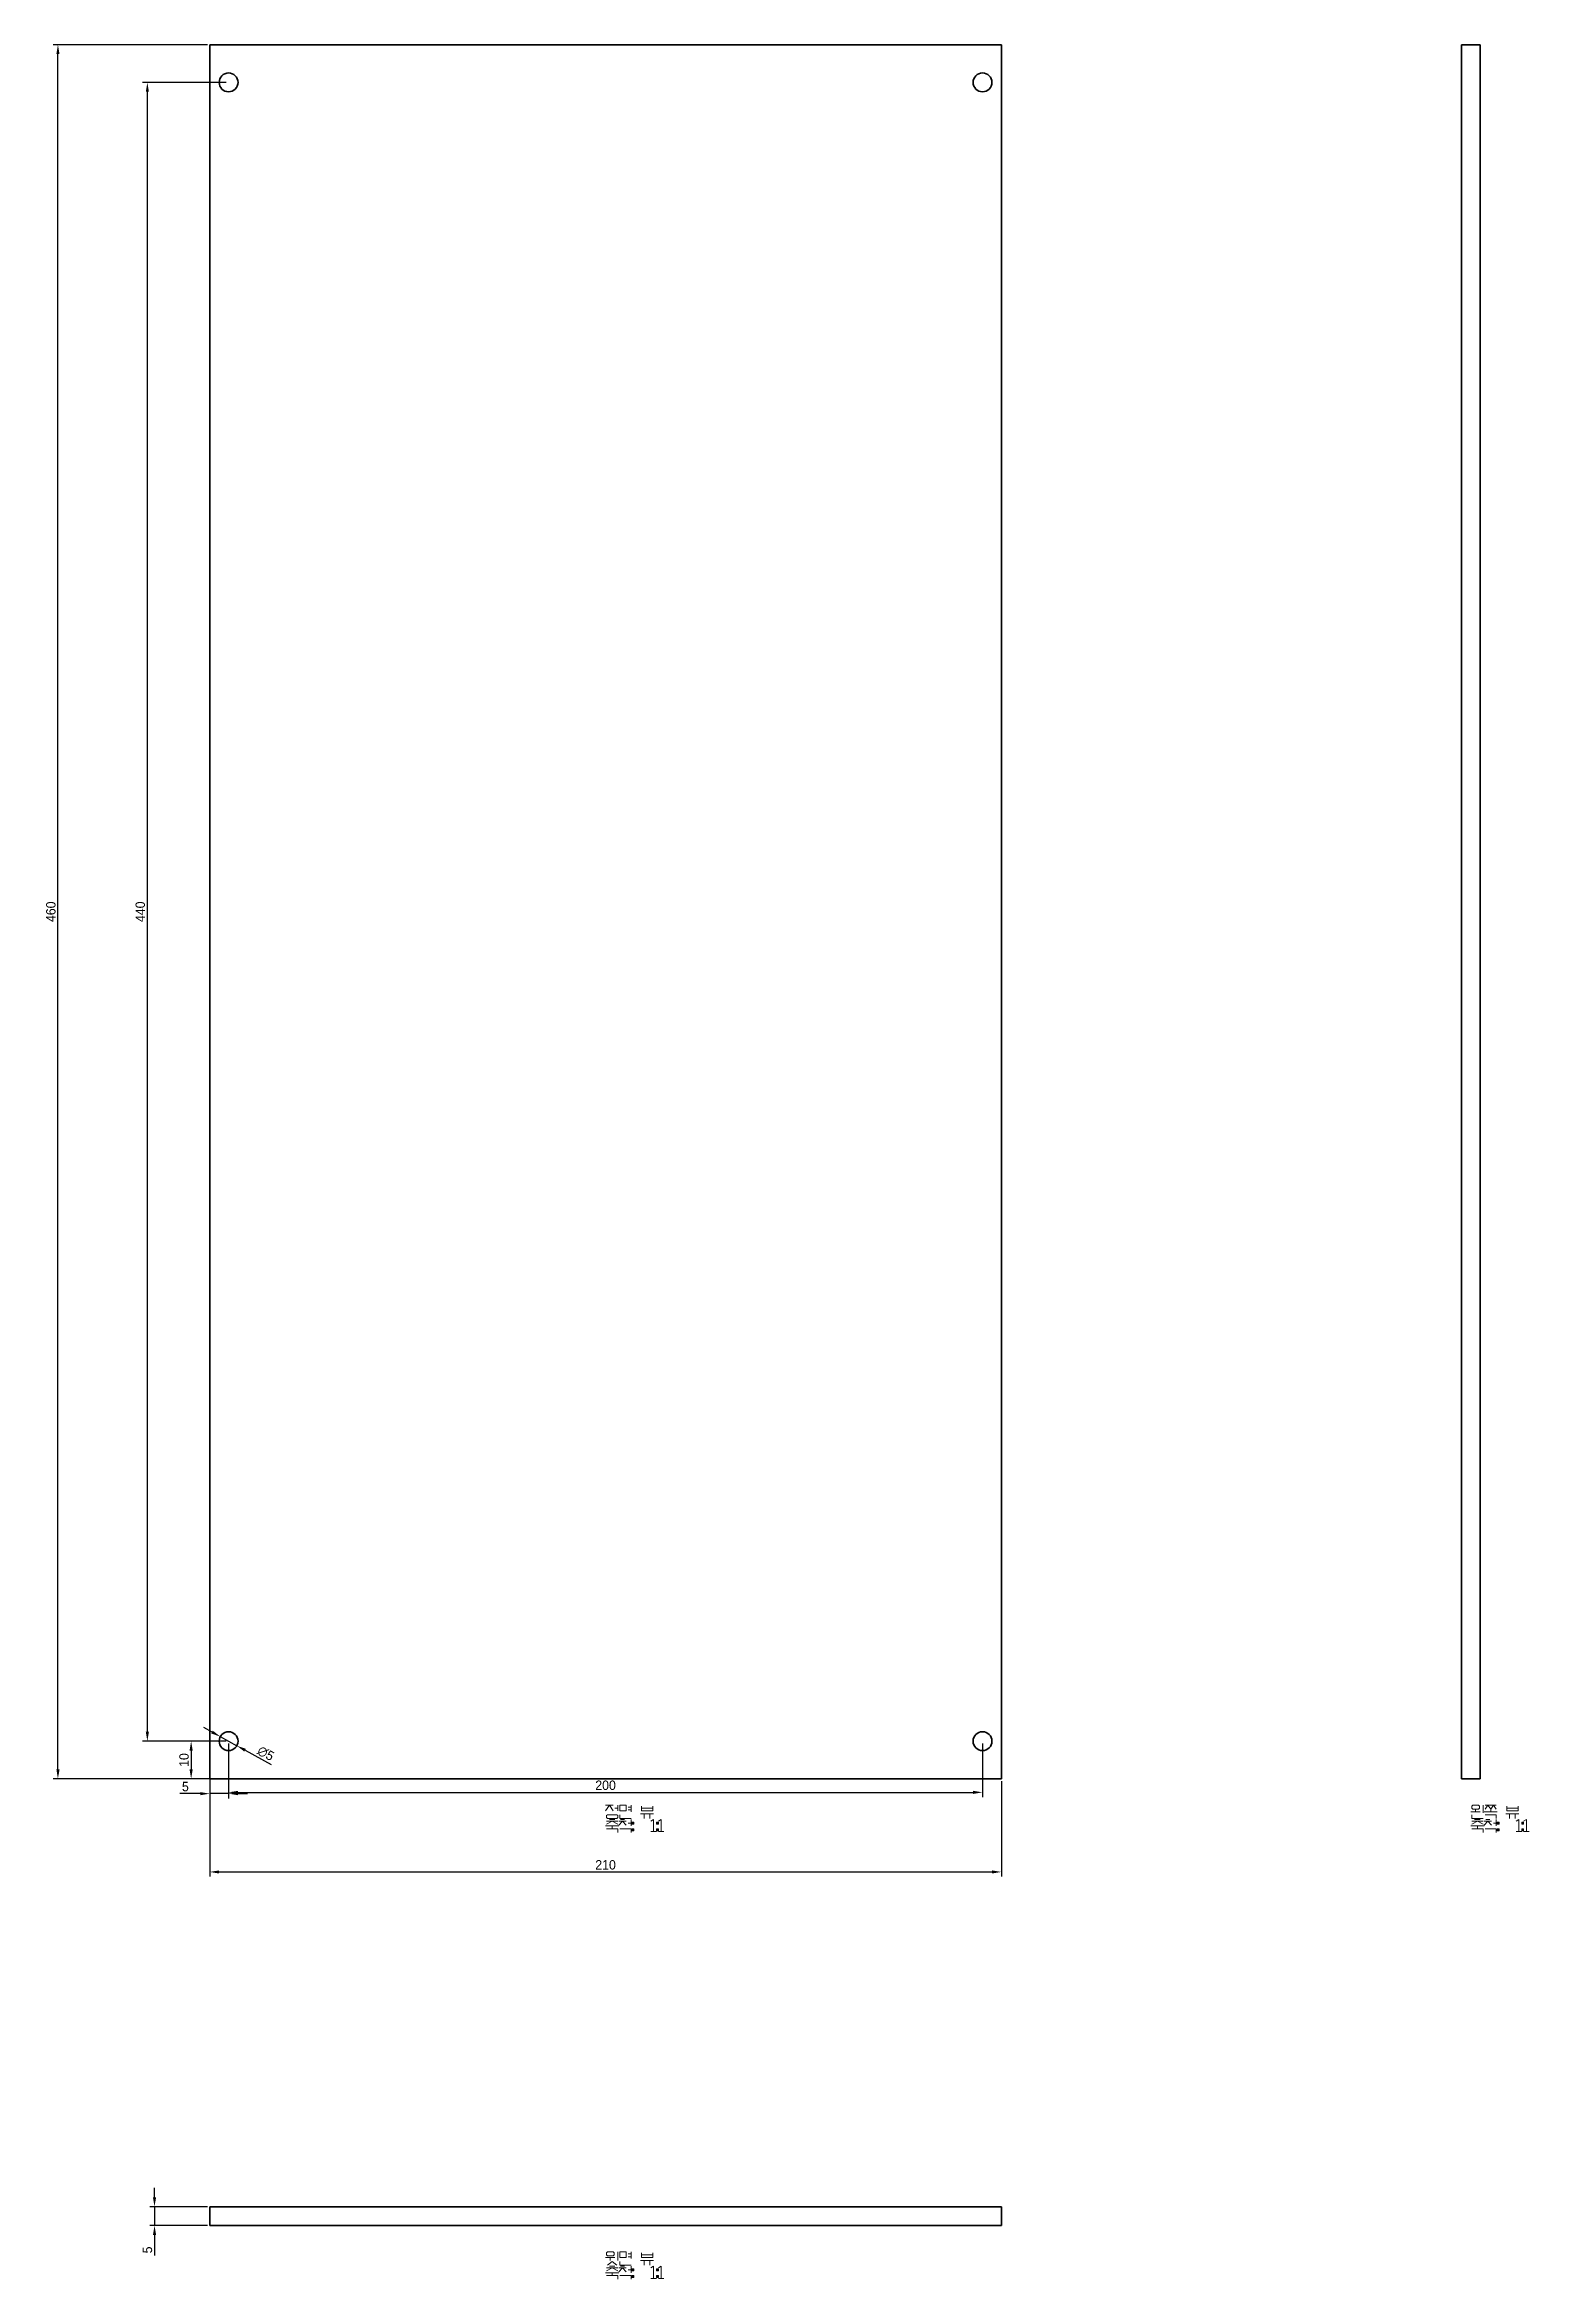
# Model space of a CAD drawing. Extents: x 53 to 1025, y 163 to 803.
# Drawn here: x 631 to 1025, y 163 to 756 of the extents above; entities that cross this region are included whole.
import ezdxf

# ---------------------------------------------------------------- set-up
doc = ezdxf.new("R2010")
doc.units = 0
doc.styles.get("Standard").update_dxf_attribs({"font": 'Gulim.ttf'})
doc.dimstyles.get("Standard").update_dxf_attribs({"dimtxt": 0.18, "dimasz": 0.18, "dimexe": 0.18, "dimexo": 0.0625, "dimgap": 0.09, "dimtad": 0, "dimtih": 1, "dimtoh": 1, "dimdec": 4, "dimzin": 0, "dimdsep": 46, "dimtxsty": 'Standard', "dimcen": 0.09, "dimclrd": 1, "dimclre": 2, "dimadec": 0, "dimazin": 0, "dimtfac": 1, "dimtdec": 4, "dimtofl": 0, "dimtmove": 0, "dimatfit": 3, "dimfxl": 1, "dimtolj": 1, "dimtzin": 0, "dimarcsym": 0})

msp = doc.modelspace()

# ---------------------------------------------------------------- blocks, each defined once
blk = doc.blocks.new('*D3')
at = {"color": 2, "lineweight": -2, "transparency": 16777216}
for p, q in [((674.67, 295.21), (674.67, 269.9)), ((884.67, 295.21), (884.67, 269.9))]:
    blk.add_line(p, q, dxfattribs=at)
at = {"color": 1, "lineweight": -2, "transparency": 16777216}
blk.add_line((677.17, 271.15), (882.17, 271.15), dxfattribs=at)
at = {"color": 1, "transparency": 16777216}
for points in [[(677.17, 271.56), (677.17, 270.73), (674.67, 271.15)], [(882.17, 271.56), (882.17, 270.73), (884.67, 271.15)]]:
    blk.add_solid(points, dxfattribs=at)
at = {"layer": 'Defpoints', "color": 0, "transparency": 16777216}
for p in [(674.67, 295.84), (884.67, 295.84), (884.67, 271.15)]:
    blk.add_point(p, dxfattribs=at)
at = {"color": 0, "transparency": 16777216, "insert": (779.67, 273.02), "char_height": 2.5, "attachment_point": 5}
blk.add_mtext('210', dxfattribs=at)
blk = doc.blocks.new('*D5')
at = {"color": 2, "lineweight": -2, "transparency": 16777216}
for p, q in [((679.05, 305.84), (668.49, 305.84)), ((679.05, 295.84), (668.49, 295.84))]:
    blk.add_line(p, q, dxfattribs=at)
at = {"color": 1, "lineweight": -2, "transparency": 16777216}
blk.add_line((669.74, 303.34), (669.74, 298.34), dxfattribs=at)
at = {"color": 1, "transparency": 16777216}
for points in [[(669.32, 303.34), (670.15, 303.34), (669.74, 305.84)], [(669.32, 298.34), (670.15, 298.34), (669.74, 295.84)]]:
    blk.add_solid(points, dxfattribs=at)
at = {"layer": 'Defpoints', "color": 0, "transparency": 16777216}
for p in [(679.67, 305.84), (669.74, 295.84), (679.67, 295.84)]:
    blk.add_point(p, dxfattribs=at)
at = {"color": 0, "transparency": 16777216, "insert": (667.86, 300.84), "char_height": 2.5, "attachment_point": 5, "rotation": 90}
blk.add_mtext('10', dxfattribs=at)
blk = doc.blocks.new('*D6')
at = {"color": 1, "lineweight": -2, "transparency": 16777216}
for p, q in [((675.29, 308.24), (673.09, 309.44)), ((677.48, 307.04), (681.86, 304.64)), ((684.05, 303.43), (691, 299.63))]:
    blk.add_line(p, q, dxfattribs=at)
at = {"color": 1, "transparency": 16777216}
for points in [[(675.49, 308.61), (675.09, 307.88), (677.48, 307.04)], [(684.25, 303.8), (683.85, 303.07), (681.86, 304.64)]]:
    blk.add_solid(points, dxfattribs=at)
at = {"layer": 'Defpoints', "color": 0, "transparency": 16777216}
for p in [(677.48, 307.04), (681.86, 304.64)]:
    blk.add_point(p, dxfattribs=at)
at = {"color": 0, "transparency": 16777216, "insert": (689.52, 302.57), "char_height": 2.5, "attachment_point": 5, "rotation": 331.25901}
blk.add_mtext('∅5', dxfattribs=at)
blk = doc.blocks.new('*D7')
at = {"color": 2, "lineweight": -2, "transparency": 16777216}
for p, q in [((674.67, 305.21), (674.67, 290.67)), ((679.67, 305.21), (679.67, 290.67))]:
    blk.add_line(p, q, dxfattribs=at)
at = {"color": 1, "lineweight": -2, "transparency": 16777216}
for p, q in [((672.17, 291.92), (666.75, 291.92)), ((679.67, 291.92), (674.67, 291.92)), ((682.17, 291.92), (684.67, 291.92))]:
    blk.add_line(p, q, dxfattribs=at)
at = {"color": 1, "transparency": 16777216}
for points in [[(672.17, 292.33), (672.17, 291.5), (674.67, 291.92)], [(682.17, 292.33), (682.17, 291.5), (679.67, 291.92)]]:
    blk.add_solid(points, dxfattribs=at)
at = {"layer": 'Defpoints', "color": 0, "transparency": 16777216}
for p in [(674.67, 305.84), (679.67, 305.84), (674.67, 291.92)]:
    blk.add_point(p, dxfattribs=at)
at = {"color": 0, "transparency": 16777216, "insert": (668.21, 293.79), "char_height": 2.5, "attachment_point": 5}
blk.add_mtext('5', dxfattribs=at)
blk = doc.blocks.new('*D8')
at = {"color": 2, "lineweight": -2, "transparency": 16777216}
for p, q in [((679.67, 305.21), (679.67, 291.01)), ((879.67, 305.21), (879.67, 291.01))]:
    blk.add_line(p, q, dxfattribs=at)
at = {"color": 1, "lineweight": -2, "transparency": 16777216}
blk.add_line((682.17, 292.26), (877.17, 292.26), dxfattribs=at)
at = {"color": 1, "transparency": 16777216}
for points in [[(682.17, 292.67), (682.17, 291.84), (679.67, 292.26)], [(877.17, 292.67), (877.17, 291.84), (879.67, 292.26)]]:
    blk.add_solid(points, dxfattribs=at)
at = {"layer": 'Defpoints', "color": 0, "transparency": 16777216}
for p in [(679.67, 305.84), (879.67, 305.84), (879.67, 292.26)]:
    blk.add_point(p, dxfattribs=at)
at = {"color": 0, "transparency": 16777216, "insert": (779.67, 294.13), "char_height": 2.5, "attachment_point": 5}
blk.add_mtext('200', dxfattribs=at)
blk = doc.blocks.new('*D9')
at = {"color": 2, "lineweight": -2, "transparency": 16777216}
for p, q in [((679.05, 745.84), (656.87, 745.84)), ((679.05, 305.84), (656.87, 305.84))]:
    blk.add_line(p, q, dxfattribs=at)
at = {"color": 1, "lineweight": -2, "transparency": 16777216}
blk.add_line((658.12, 308.34), (658.12, 743.34), dxfattribs=at)
at = {"color": 1, "transparency": 16777216}
for points in [[(657.71, 743.34), (658.54, 743.34), (658.12, 745.84)], [(657.71, 308.34), (658.54, 308.34), (658.12, 305.84)]]:
    blk.add_solid(points, dxfattribs=at)
at = {"layer": 'Defpoints', "color": 0, "transparency": 16777216}
for p in [(658.12, 745.84), (679.67, 745.84), (679.67, 305.84)]:
    blk.add_point(p, dxfattribs=at)
at = {"color": 0, "transparency": 16777216, "insert": (656.25, 525.84), "char_height": 2.5, "attachment_point": 5, "rotation": 90}
blk.add_mtext('440', dxfattribs=at)
blk = doc.blocks.new('*D10')
at = {"color": 2, "lineweight": -2, "transparency": 16777216}
for p, q in [((674.05, 755.84), (633.15, 755.84)), ((674.05, 295.84), (633.15, 295.84))]:
    blk.add_line(p, q, dxfattribs=at)
at = {"color": 1, "lineweight": -2, "transparency": 16777216}
blk.add_line((634.4, 298.34), (634.4, 753.34), dxfattribs=at)
at = {"color": 1, "transparency": 16777216}
for points in [[(633.99, 753.34), (634.82, 753.34), (634.4, 755.84)], [(633.99, 298.34), (634.82, 298.34), (634.4, 295.84)]]:
    blk.add_solid(points, dxfattribs=at)
at = {"layer": 'Defpoints', "color": 0, "transparency": 16777216}
for p in [(634.4, 755.84), (674.67, 755.84), (674.67, 295.84)]:
    blk.add_point(p, dxfattribs=at)
at = {"color": 0, "transparency": 16777216, "insert": (632.53, 525.84), "char_height": 2.5, "attachment_point": 5, "rotation": 90}
blk.add_mtext('460', dxfattribs=at)
blk = doc.blocks.new('*D11')
at = {"color": 1, "lineweight": -2, "transparency": 16777216}
for p, q in [((660.02, 184.85), (660.02, 187.35)), ((660.02, 182.35), (660.02, 177.35)), ((660.02, 174.85), (660.02, 169.43))]:
    blk.add_line(p, q, dxfattribs=at)
at = {"color": 2, "lineweight": -2, "transparency": 16777216}
for p, q in [((674.05, 182.35), (658.77, 182.35)), ((674.05, 177.35), (658.77, 177.35))]:
    blk.add_line(p, q, dxfattribs=at)
at = {"color": 1, "transparency": 16777216}
for points in [[(659.6, 184.85), (660.44, 184.85), (660.02, 182.35)], [(659.6, 174.85), (660.44, 174.85), (660.02, 177.35)]]:
    blk.add_solid(points, dxfattribs=at)
at = {"layer": 'Defpoints', "color": 0, "transparency": 16777216}
for p in [(674.67, 182.35), (660.02, 177.35), (674.67, 177.35)]:
    blk.add_point(p, dxfattribs=at)
at = {"color": 0, "transparency": 16777216, "insert": (658.15, 170.89), "char_height": 2.5, "attachment_point": 5, "rotation": 90}
blk.add_mtext('5', dxfattribs=at)

# ---------------------------------------------------------------- dimensions: what is measured, and where the dimension line sits
for base, p1, p2, picture, middle in [((634.403, 755.839), (674.671, 295.839), (674.671, 755.839), '*D10', (632.528, 525.839)), ((658.122, 745.839), (679.671, 305.839), (679.671, 745.839), '*D9', (656.247, 525.839)), ((669.736, 295.839), (679.671, 305.839), (679.671, 295.839), '*D5', (667.861, 300.839)), ((660.02, 177.345), (674.671, 182.345), (674.671, 177.345), '*D11', (658.145, 170.887))]:
    dim = msp.add_linear_dim(base=base, p1=p1, p2=p2, angle=90, dimstyle='Standard', override={"dimtxt": 2.5, "dimasz": 2.5, "dimexe": 1.25, "dimexo": 0.625, "dimgap": 0.625, "dimtad": 1, "dimtih": 0, "dimtoh": 0, "dimdec": 2, "dimzin": 8, "dimdsep": 44, "dimcen": 2.5, "dimtdec": 2, "dimtofl": 1, "dimatfit": 0, "dimtolj": 0, "dimtzin": 8})
    dim.commit()
    dim.dimension.update_dxf_attribs({"geometry": picture, "text_midpoint": middle})
dim = msp.add_diameter_dim_2p(p1=(677.479, 307.041), p2=(681.863, 304.636), dimstyle='Standard', override={"dimtxt": 2.5, "dimasz": 2.5, "dimexe": 1.25, "dimexo": 0.625, "dimgap": 0.625, "dimtad": 1, "dimtih": 0, "dimtoh": 0, "dimdec": 2, "dimzin": 8, "dimdsep": 44, "dimcen": 2.5, "dimtdec": 2, "dimtofl": 1, "dimatfit": 0, "dimtolj": 0, "dimtzin": 8})
dim.commit()
dim.dimension.update_dxf_attribs({"geometry": '*D6', "text_midpoint": (688.621, 300.93), "dimtype": 163})
for base, p1, p2, picture, middle in [((674.671, 291.916), (679.671, 305.839), (674.671, 305.839), '*D7', (668.212, 293.791)), ((879.671, 292.256), (679.671, 305.839), (879.671, 305.839), '*D8', (779.671, 294.131)), ((884.671, 271.146), (674.671, 295.839), (884.671, 295.839), '*D3', (779.671, 273.021))]:
    dim = msp.add_linear_dim(base=base, p1=p1, p2=p2, dimstyle='Standard', override={"dimtxt": 2.5, "dimasz": 2.5, "dimexe": 1.25, "dimexo": 0.625, "dimgap": 0.625, "dimtad": 1, "dimtih": 0, "dimtoh": 0, "dimdec": 2, "dimzin": 8, "dimdsep": 44, "dimcen": 2.5, "dimtdec": 2, "dimtofl": 1, "dimatfit": 0, "dimtolj": 0, "dimtzin": 8})
    dim.commit()
    dim.dimension.update_dxf_attribs({"geometry": picture, "text_midpoint": middle})

# ---------------------------------------------------------------- linework, layer by layer
at = {"color": 7, "lineweight": 35}
for p, q in [((884.671, 755.839), (674.671, 755.839)), ((674.671, 755.839), (674.671, 295.839)), ((884.671, 295.839), (884.671, 755.839)), ((1006.714, 755.839), (1006.714, 295.839)), ((1011.714, 755.839), (1011.714, 295.839)), ((674.671, 295.839), (884.671, 295.839)), ((884.671, 182.345), (674.671, 182.345)), ((884.671, 177.345), (674.671, 177.345))]:
    msp.add_line(p, q, dxfattribs=at)
at = {"color": 7, "lineweight": 35, "ltscale": 0.125}
for p, q in [((1006.714, 755.839), (1011.714, 755.839)), ((1006.714, 295.839), (1011.714, 295.839)), ((674.671, 182.345), (674.671, 177.345)), ((884.671, 182.345), (884.671, 177.345))]:
    msp.add_line(p, q, dxfattribs=at)
at = {"color": 7, "lineweight": 13}
for points in [[(779.671, 287.339), (780.671, 288.839), (781.671, 287.339)], [(779.671, 288.839), (781.671, 288.839)], [(779.921, 284.589), (782.921, 284.589)], [(779.921, 283.839), (781.421, 284.589), (782.921, 283.839)], [(780.671, 285.089), (782.171, 285.089)], [(782.171, 288.089), (782.921, 288.089)], [(782.921, 288.839), (782.921, 287.339)], [(783.171, 284.589), (785.171, 284.589)], [(783.171, 283.589), (784.171, 284.589), (785.171, 283.589)], [(783.421, 286.339), (783.421, 285.339), (786.421, 285.339)], [(783.671, 285.089), (784.671, 285.089)], [(785.671, 288.339), (786.421, 288.339)], [(785.671, 287.589), (786.421, 287.589)], [(786.421, 288.839), (786.421, 287.089)], [(786.421, 285.089), (786.421, 283.339)], [(788.921, 286.589), (792.421, 286.589)], [(789.171, 288.589), (789.171, 287.339), (792.171, 287.339), (792.171, 288.589), (792.171, 288.089), (789.171, 288.089)], [(789.921, 286.589), (789.921, 285.339)], [(791.421, 286.589), (791.421, 285.339)], [(791.671, 284.589), (792.421, 285.089)], [(792.421, 285.089), (792.421, 281.839)], [(793.671, 284.589), (794.421, 285.089)], [(794.421, 285.089), (794.421, 281.839)], [(1009.214, 287.089), (1011.714, 287.089)], [(1009.464, 286.339), (1009.464, 285.339), (1012.464, 285.339)], [(1009.464, 284.589), (1012.464, 284.589)], [(1009.464, 283.839), (1010.964, 284.589), (1012.464, 283.839)], [(1010.214, 285.089), (1011.714, 285.089)], [(1010.464, 287.839), (1010.464, 287.089)], [(1012.464, 288.839), (1012.464, 286.839)], [(1012.714, 287.089), (1016.214, 287.089)], [(1012.714, 284.589), (1014.714, 284.589)], [(1012.714, 283.589), (1013.714, 284.589), (1014.714, 283.589)], [(1012.964, 288.839), (1015.964, 288.839)], [(1012.964, 287.839), (1013.714, 288.839), (1014.464, 287.839), (1015.214, 288.839), (1015.964, 287.839)], [(1012.964, 286.339), (1015.964, 286.339), (1015.964, 285.339)], [(1013.214, 285.089), (1014.214, 285.089)], [(1014.464, 287.589), (1014.464, 287.089)], [(1015.964, 285.089), (1015.964, 283.339)], [(1018.464, 286.589), (1021.964, 286.589)], [(1018.714, 288.589), (1018.714, 287.339), (1021.714, 287.339), (1021.714, 288.589), (1021.714, 288.089), (1018.714, 288.089)], [(1019.464, 286.589), (1019.464, 285.339)], [(1020.964, 286.589), (1020.964, 285.339)], [(1021.214, 284.589), (1021.964, 285.089)], [(1021.964, 285.089), (1021.964, 281.839)], [(1023.214, 284.589), (1023.964, 285.089)], [(1023.964, 285.089), (1023.964, 281.839)], [(779.671, 283.339), (783.171, 283.339)], [(779.921, 282.589), (782.921, 282.589), (782.921, 281.589)], [(781.421, 283.339), (781.421, 282.589)], [(783.421, 282.589), (786.421, 282.589), (786.421, 281.589)], [(785.671, 284.089), (786.421, 284.089)], [(786.921, 284.339), (786.921, 283.839)], [(786.921, 282.589), (786.921, 282.089)], [(791.671, 281.839), (793.171, 281.839)], [(793.421, 284.339), (793.421, 283.839)], [(793.421, 282.589), (793.421, 282.089)], [(793.671, 281.839), (795.171, 281.839)], [(1009.214, 283.339), (1012.714, 283.339)], [(1009.464, 282.589), (1012.464, 282.589), (1012.464, 281.589)], [(1010.964, 283.339), (1010.964, 282.589)], [(1012.964, 282.589), (1015.964, 282.589), (1015.964, 281.589)], [(1015.214, 284.089), (1015.964, 284.089)], [(1016.464, 284.339), (1016.464, 283.839)], [(1016.464, 282.589), (1016.464, 282.089)], [(1021.214, 281.839), (1022.714, 281.839)], [(1022.964, 284.339), (1022.964, 283.839)], [(1022.964, 282.589), (1022.964, 282.089)], [(1023.214, 281.839), (1024.714, 281.839)], [(779.671, 168.845), (782.171, 168.845)], [(779.921, 166.095), (782.921, 166.095)], [(779.921, 165.345), (781.421, 166.095), (782.921, 165.345)], [(780.171, 166.845), (781.421, 167.845), (782.671, 166.845)], [(780.671, 166.595), (782.171, 166.595)], [(780.921, 168.845), (780.921, 168.095)], [(782.921, 170.345), (782.921, 168.095)], [(783.171, 166.095), (785.171, 166.095)], [(783.171, 165.095), (784.171, 166.095), (785.171, 165.095)], [(783.421, 167.845), (783.421, 166.845), (786.421, 166.845)], [(783.671, 166.595), (784.671, 166.595)], [(785.671, 169.845), (786.421, 169.845)], [(785.671, 169.095), (786.421, 169.095)], [(786.421, 170.345), (786.421, 168.595)], [(786.421, 166.595), (786.421, 164.845)], [(788.921, 168.095), (792.421, 168.095)], [(789.171, 170.095), (789.171, 168.845), (792.171, 168.845), (792.171, 170.095), (792.171, 169.595), (789.171, 169.595)], [(789.921, 168.095), (789.921, 166.845)], [(791.421, 168.095), (791.421, 166.845)], [(791.671, 166.095), (792.421, 166.595)], [(792.421, 166.595), (792.421, 163.345)], [(793.671, 166.095), (794.421, 166.595)], [(794.421, 166.595), (794.421, 163.345)], [(779.671, 164.845), (783.171, 164.845)], [(779.921, 164.095), (782.921, 164.095), (782.921, 163.095)], [(781.421, 164.845), (781.421, 164.095)], [(783.421, 164.095), (786.421, 164.095), (786.421, 163.095)], [(785.671, 165.595), (786.421, 165.595)], [(786.921, 165.845), (786.921, 165.345)], [(786.921, 164.095), (786.921, 163.595)], [(791.671, 163.345), (793.171, 163.345)], [(793.421, 165.845), (793.421, 165.345)], [(793.421, 164.095), (793.421, 163.595)], [(793.671, 163.345), (795.171, 163.345)]]:
    msp.add_lwpolyline(points, dxfattribs=at)
for points in [[(780.171, 286.339), (782.671, 286.339), (782.921, 286.089), (782.921, 285.589), (782.671, 285.339), (780.171, 285.339), (779.921, 285.589), (779.921, 286.089)], [(783.421, 288.839), (785.171, 288.839), (785.171, 287.339), (783.421, 287.339)], [(1009.714, 288.839), (1011.214, 288.839), (1011.464, 288.589), (1011.464, 288.089), (1011.214, 287.839), (1009.714, 287.839), (1009.464, 288.089), (1009.464, 288.589)], [(786.671, 284.339), (787.171, 284.339), (787.171, 283.839), (786.671, 283.839)], [(786.671, 282.589), (787.171, 282.589), (787.171, 282.089), (786.671, 282.089)], [(793.171, 284.339), (793.671, 284.339), (793.671, 283.839), (793.171, 283.839)], [(793.171, 282.589), (793.671, 282.589), (793.671, 282.089), (793.171, 282.089)], [(1016.214, 284.339), (1016.714, 284.339), (1016.714, 283.839), (1016.214, 283.839)], [(1016.214, 282.589), (1016.714, 282.589), (1016.714, 282.089), (1016.214, 282.089)], [(1022.714, 284.339), (1023.214, 284.339), (1023.214, 283.839), (1022.714, 283.839)], [(1022.714, 282.589), (1023.214, 282.589), (1023.214, 282.089), (1022.714, 282.089)], [(780.171, 170.345), (781.671, 170.345), (781.921, 170.095), (781.921, 169.595), (781.671, 169.345), (780.171, 169.345), (779.921, 169.595), (779.921, 170.095)], [(783.421, 170.345), (785.171, 170.345), (785.171, 168.845), (783.421, 168.845)], [(786.671, 165.845), (787.171, 165.845), (787.171, 165.345), (786.671, 165.345)], [(786.671, 164.095), (787.171, 164.095), (787.171, 163.595), (786.671, 163.595)], [(793.171, 165.845), (793.671, 165.845), (793.671, 165.345), (793.171, 165.345)], [(793.171, 164.095), (793.671, 164.095), (793.671, 163.595), (793.171, 163.595)]]:
    msp.add_lwpolyline(points, close=True, dxfattribs=at)
at = {"color": 7, "lineweight": 35}
for centre in [(679.671, 745.839), (879.671, 745.839), (679.671, 305.839), (879.671, 305.839)]:
    msp.add_circle(centre, 2.5, dxfattribs=at)

msp.set_redraw_order([(e.dxf.handle, doc.entitydb.next_handle()) for e in msp.query("TEXT MTEXT ATTDEF DIMENSION ARC_DIMENSION")])  # texts and dimensions are drawn at this point

doc.saveas('drawing.dxf')
